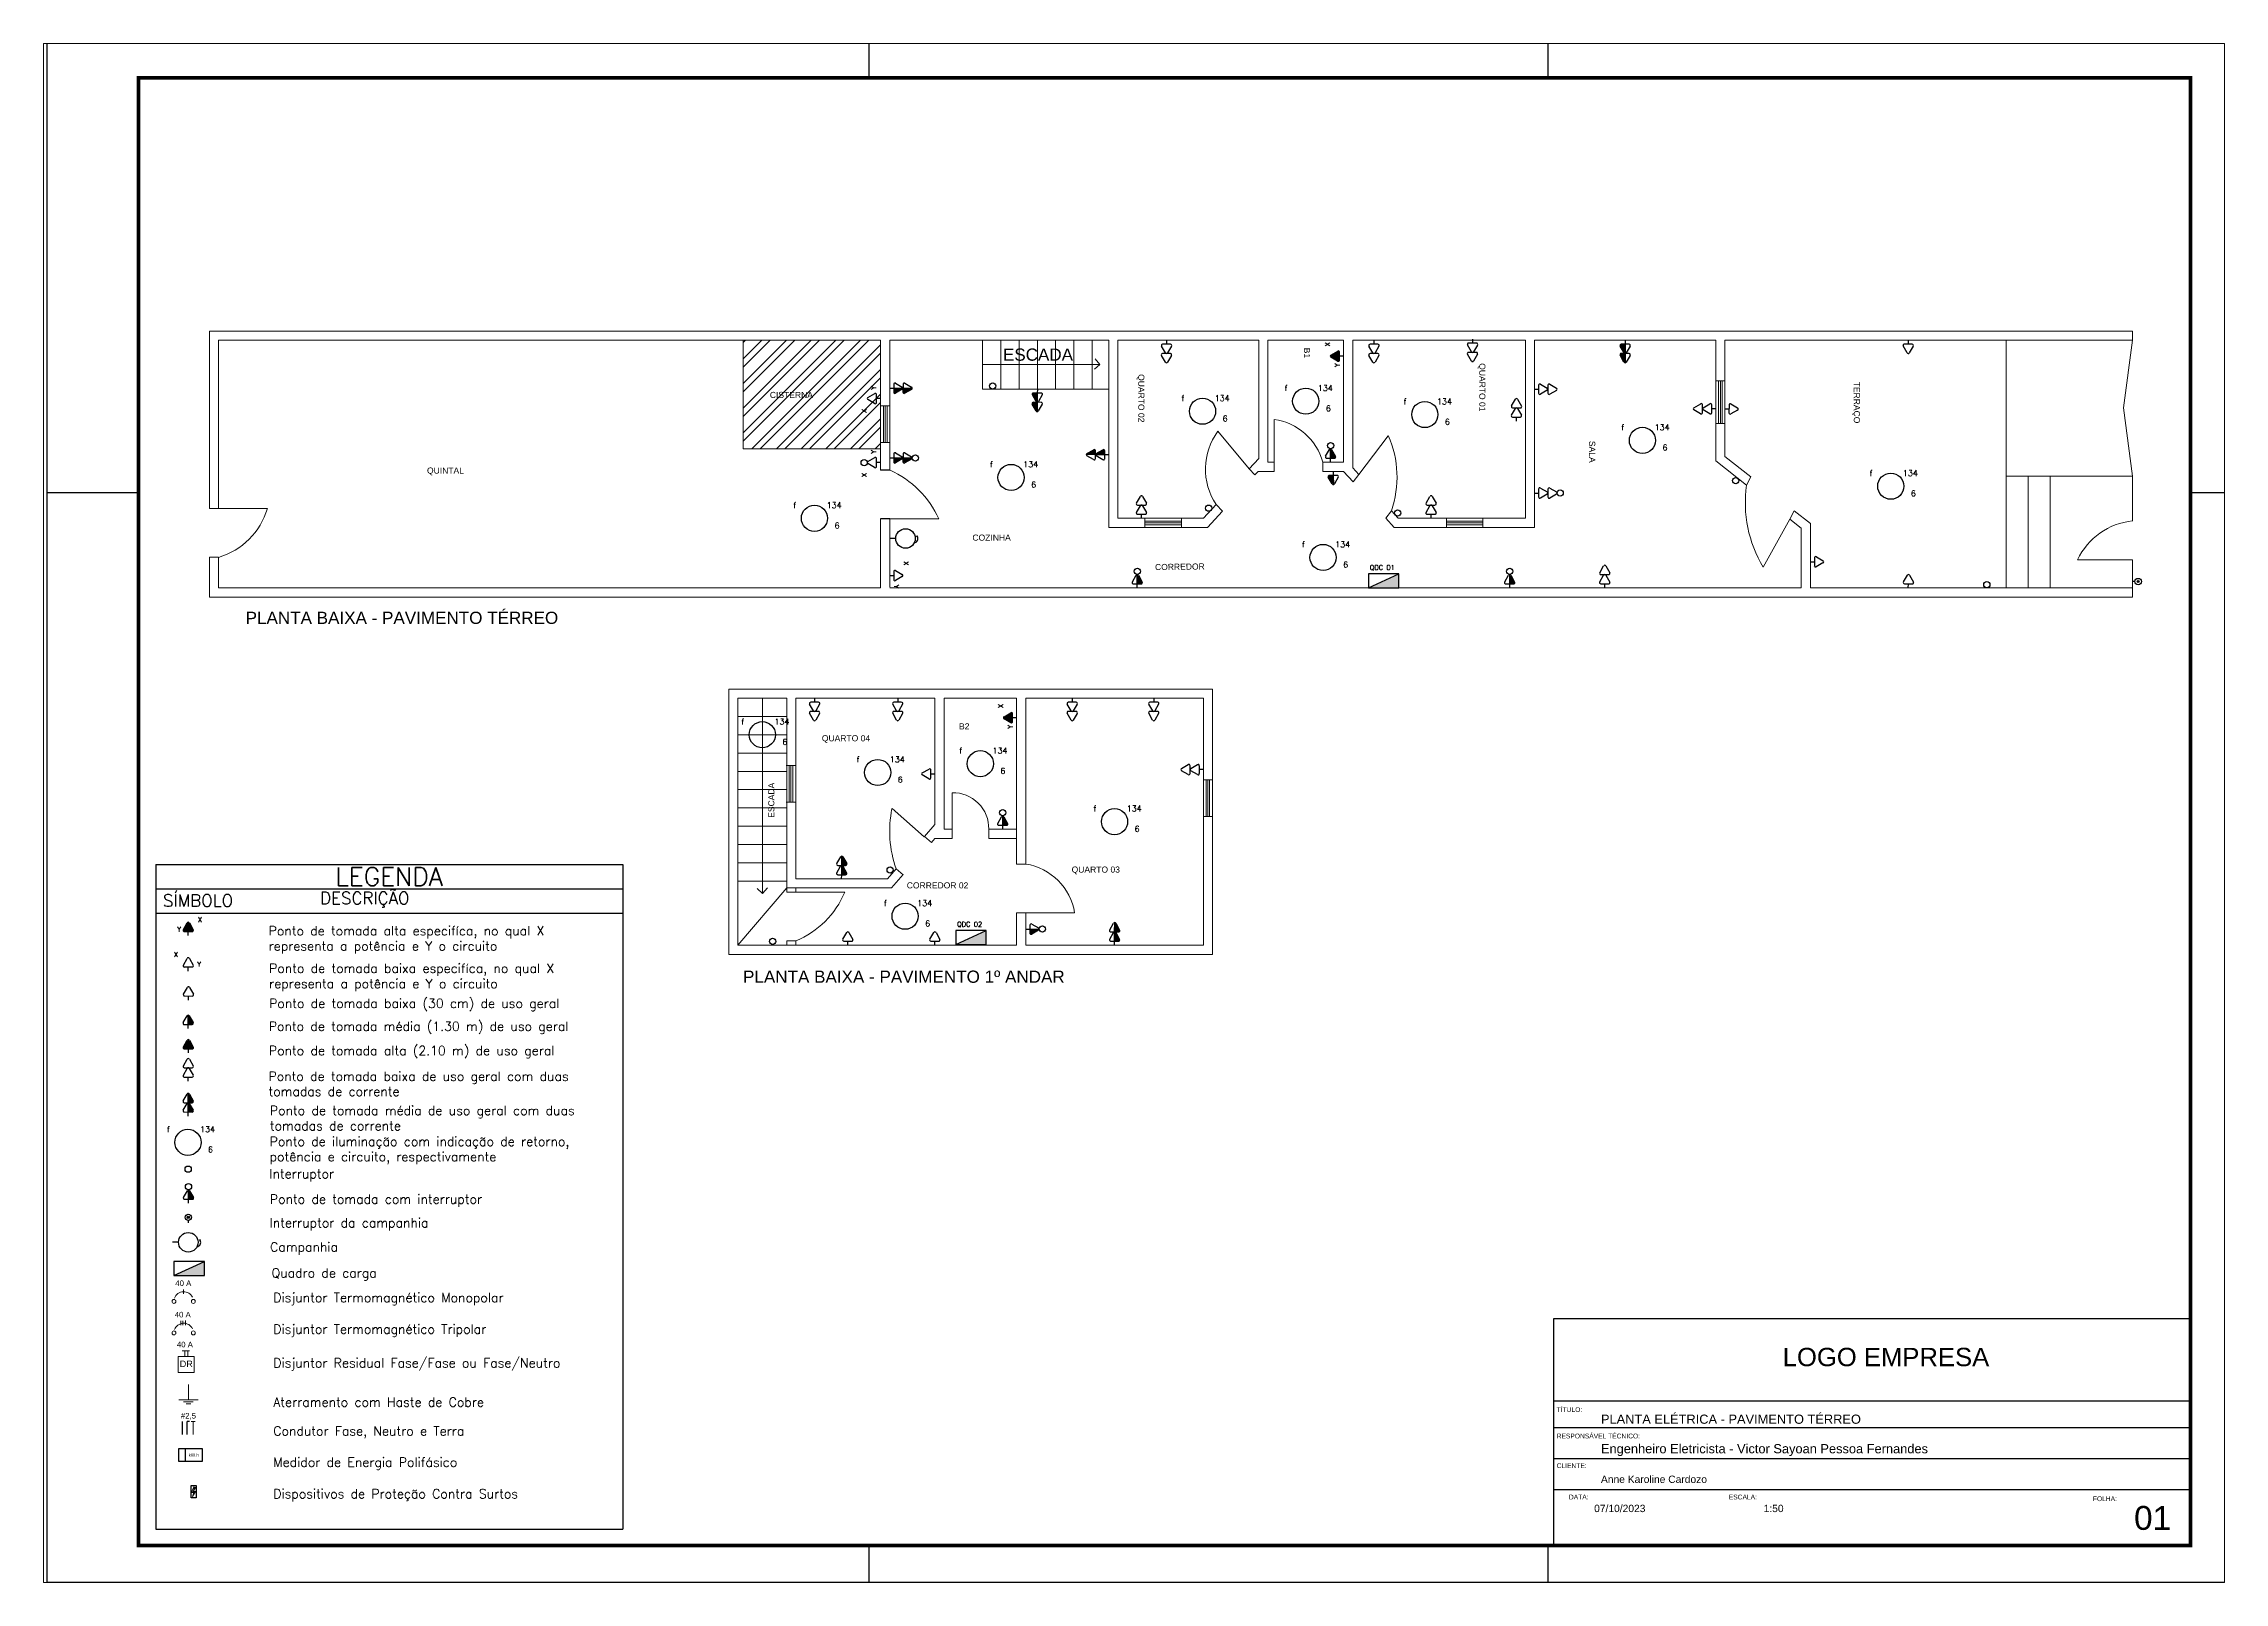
# Paper-space layout 'Layout1' of a CAD drawing. Header units: metres. Extents: x 57 to 29643, y 10 to 20891.
# The model-space entities are those that its viewports show. They can reach past a viewport. Long polylines and large blocks are cut down to what shows.
import ezdxf
from ezdxf.enums import TextEntityAlignment as Align

# ---------------------------------------------------------------- set-up
doc = ezdxf.new("R2010")
doc.units = ezdxf.units.M
doc.linetypes.add('ACAD_ISO02W100', pattern=[15, 12, -3])
doc.linetypes.add('Contínuo', pattern=[0])
for name, color, linetype in [('ARQ-FOLHA', 7, 'Continuous'), ('ELETRODUTO TEXTO', 250, 'Continuous'), ('ILUMINAÇÃO', 1, 'Contínuo'), ('INTERRUPTORES', 1, 'Continuous'), ('PDF3_0', 7, 'Continuous'), ('PDF3_COTA', 7, 'Continuous'), ('PDF3_DI-Disjuntor', 7, 'Continuous'), ('PDF3_DI-Textos do diagrama', 7, 'Continuous'), ('PDF3_DIAGRAMA', 7, 'Continuous'), ('PDF3_eletrodutos', 3, 'Continuous'), ('PDF3_Layout', 1, 'Continuous'), ('PDF3_Text', 7, 'Continuous'), ('Quadros de Dist.', 1, 'Continuous'), ('TOMADAS-ENERGIA', 1, 'Continuous')]:
    doc.layers.add(name, color=color, linetype=linetype)
for name, color, linetype, lineweight in [('JANELA', 250, 'Continuous', 15), ('PAREDES', 7, 'Continuous', 5), ('PORTAS', 8, 'Continuous', 5)]:
    doc.layers.add(name, color=color, linetype=linetype, lineweight=lineweight)
doc.styles.add('arial', font='arial.ttf')
doc.styles.add('N', font='romans.shx', dxfattribs={"height": 0.13})
doc.styles.add('PDF Arial', font='arial.ttf')
doc.styles.add('ROMANS', font='ROMANS.shx', dxfattribs={"width": 0.8, "height": 0.1})
doc.styles.add('SIMPLEX', font='simplex.shx')
doc.styles.get("Standard").update_dxf_attribs({"font": 'arial.ttf'})

# ---------------------------------------------------------------- blocks, each defined once
blk = doc.blocks.new('FOLHA A2')
at = {"layer": 'ARQ-FOLHA'}
for p, q in [((594, 0), (0, 0)), ((0, 0), (0, -420)), ((224, -10), (224, 0)), ((409, -10), (409, 0)), ((594, -420), (594, 0)), ((0, -123), (25, -123)), ((584, -123), (594, -123)), ((224, -420), (224, -410)), ((409, -420), (409, -410)), ((0, -420), (594, -420))]:
    blk.add_line(p, q, dxfattribs=at)
at = {"layer": 'ARQ-FOLHA', "const_width": 1}
blk.add_lwpolyline([(25, -410), (584, -410), (584, -10), (25, -10), (25, -410)], dxfattribs=at)
blk = doc.blocks.new('TEALT03')
for p, q in [((-1.62, 1.95), (-0.35, 4.14)), ((-1.3, 1.32), (1.28, 1.32)), ((0, 0), (0, 1.32)), ((0.35, 4.14), (1.63, 1.92))]:
    blk.add_line(p, q)
for centre, start, end in [((-1.3, 1.71), 143.13324, 270.77697), ((0, 3.97), 26.04787, 153.95213), ((1.3, 1.71), 267.18113, 32.56886)]:
    blk.add_arc(centre, 0.393, start, end)
at = {"linetype": 'Continuous'}
for points in [[(-1.69, 1.75), (1.28, 1.32), (-1.62, 1.95)], [(1.28, 1.32), (-1.69, 1.75), (-1.31, 1.32)], [(-1.66, 1.54), (-1.31, 1.32), (-1.69, 1.75)], [(-1.31, 1.32), (-1.66, 1.54), (-1.51, 1.38)], [(-1.62, 1.95), (1.49, 1.37), (-0.35, 4.14)], [(1.49, 1.37), (-1.62, 1.95), (1.28, 1.32)], [(-0.35, 4.14), (1.64, 1.52), (-0.21, 4.3)], [(1.64, 1.52), (-0.35, 4.14), (1.49, 1.37)], [(-0.21, 4.3), (1.69, 1.72), (0, 4.36)], [(1.69, 1.72), (-0.21, 4.3), (1.64, 1.52)], [(0, 4.36), (1.63, 1.92), (0.21, 4.3)], [(1.63, 1.92), (0, 4.36), (1.69, 1.72)], [(0.35, 4.14), (0.21, 4.3), (1.63, 1.92)]]:
    blk.add_solid(points, dxfattribs=at)
at = {"style": 'ROMANS', "flags": 8}
for tag, p in [('020', (-4.82, 2.03)), ('001', (3.51, 2.07))]:
    blk.add_attdef(tag, text='', height=1.6, dxfattribs=at).set_placement(p, align=Align.MIDDLE_CENTER)
blk = doc.blocks.new('TEBAI01')
for p, q in [((-1.62, 1.95), (-0.35, 4.14)), ((-1.3, 1.32), (1.28, 1.32)), ((0, 0), (0, 1.32)), ((0.35, 4.14), (1.63, 1.92))]:
    blk.add_line(p, q)
for centre, start, end in [((-1.3, 1.71), 143.13324, 270.77697), ((0, 3.97), 26.04787, 153.95213), ((1.3, 1.71), 267.18113, 32.56886)]:
    blk.add_arc(centre, 0.393, start, end)
at = {"style": 'ROMANS', "flags": 8}
for tag, p in [('020', (-5.03, 2.2)), ('001', (3.56, 2.23))]:
    blk.add_attdef(tag, text='', height=1.6, dxfattribs=at).set_placement(p, align=Align.MIDDLE_CENTER)
blk = doc.blocks.new('TEMED02')
for p, q in [((-1.62, 1.95), (-0.35, 4.14)), ((-1.3, 1.32), (1.28, 1.32)), ((0, 1.32), (0, 4.36)), ((0, 0), (0, 1.32)), ((0.35, 4.14), (1.63, 1.92))]:
    blk.add_line(p, q)
for centre, start, end in [((-1.3, 1.71), 143.13324, 270.77697), ((0, 3.97), 26.04787, 153.95213), ((1.3, 1.71), 267.18113, 32.56886)]:
    blk.add_arc(centre, 0.393, start, end)
at = {"linetype": 'Continuous'}
for points in [[(0, 4.36), (1.63, 1.92), (0.21, 4.3)], [(1.63, 1.92), (0, 4.36), (1.69, 1.72)], [(0, 1.32), (1.69, 1.72), (0, 4.36)], [(1.69, 1.72), (0, 1.32), (1.64, 1.52)], [(1.28, 1.32), (1.64, 1.52), (0, 1.32)], [(0.35, 4.14), (0.21, 4.3), (1.63, 1.92)], [(1.64, 1.52), (1.28, 1.32), (1.49, 1.37)]]:
    blk.add_solid(points, dxfattribs=at)
at = {"style": 'ROMANS', "flags": 8}
for tag, p in [('020', (-4.96, 2.19)), ('001', (3.39, 2.17))]:
    blk.add_attdef(tag, text='', height=1.6, dxfattribs=at).set_placement(p, align=Align.MIDDLE_CENTER)
blk = doc.blocks.new('A$C93b2c405')
at = {"layer": 'TOMADAS-ENERGIA'}
for p, q in [((0.269, 0.37), (0.269, 0.304)), ((0.252, 0.163), (0.188, 0.274)), ((0.251, 0.011), (0.188, 0.122)), ((0.334, 0.304), (0.205, 0.304)), ((0.334, 0.152), (0.205, 0.152)), ((0.35, 0.273), (0.287, 0.163)), ((0.35, 0.121), (0.287, 0.011))]:
    blk.add_line(p, q, dxfattribs=at)
for centre, start, end in [((0.204, 0.132), 87.1811, 212.5689), ((0.205, 0.284), 87.1811, 212.5689), ((0.269, 0.02), 206.0479, 333.9521), ((0.269, 0.172), 206.0479, 333.9521), ((0.335, 0.284), 323.1332, 90.777), ((0.334, 0.132), 323.1332, 90.777)]:
    blk.add_arc(centre, 0.0197, start, end, dxfattribs=at)
at = {"layer": 'TOMADAS-ENERGIA', "style": 'ROMANS', "flags": 8}
for tag, p in [('001', (0.091, 0.259)), ('020', (0.521, 0.26))]:
    blk.add_attdef(tag, text='', height=0.08, rotation=180, dxfattribs=at).set_placement(p, align=Align.MIDDLE_CENTER)
blk = doc.blocks.new('A$C8d71f97b')
at = {"layer": 'TOMADAS-ENERGIA'}
for p, q in [((0.27, 0.249), (0.333, 0.359)), ((0.351, 0.218), (0.351, 0.37)), ((0.369, 0.359), (0.432, 0.248)), ((0.27, 0.097), (0.333, 0.207)), ((0.286, 0.218), (0.415, 0.218)), ((0.286, 0.066), (0.415, 0.066)), ((0.351, 0.066), (0.351, 0.218)), ((0.351, 0), (0.351, 0.066)), ((0.369, 0.207), (0.432, 0.096))]:
    blk.add_line(p, q, dxfattribs=at)
for centre, start, end in [((0.351, 0.35), 26.0479, 153.9521), ((0.286, 0.238), 143.1332, 270.777), ((0.286, 0.086), 143.1332, 270.777), ((0.351, 0.198), 26.0479, 153.9521), ((0.416, 0.238), 267.1811, 32.5689), ((0.416, 0.086), 267.1811, 32.5689)]:
    blk.add_arc(centre, 0.0197, start, end, dxfattribs=at)
at = {"layer": 'TOMADAS-ENERGIA', "linetype": 'Continuous'}
for points in [[(0.351, 0.37), (0.432, 0.248), (0.361, 0.367)], [(0.432, 0.248), (0.351, 0.37), (0.436, 0.238)], [(0.351, 0.218), (0.436, 0.238), (0.351, 0.37)], [(0.369, 0.359), (0.361, 0.367), (0.432, 0.248)], [(0.436, 0.238), (0.351, 0.218), (0.433, 0.228)], [(0.415, 0.218), (0.433, 0.228), (0.351, 0.218)], [(0.351, 0.218), (0.432, 0.096), (0.361, 0.215)], [(0.432, 0.096), (0.351, 0.218), (0.436, 0.086)], [(0.351, 0.066), (0.436, 0.086), (0.351, 0.218)], [(0.436, 0.086), (0.351, 0.066), (0.433, 0.076)], [(0.415, 0.066), (0.433, 0.076), (0.351, 0.066)], [(0.369, 0.207), (0.361, 0.215), (0.432, 0.096)], [(0.433, 0.228), (0.415, 0.218), (0.425, 0.22)], [(0.433, 0.076), (0.415, 0.066), (0.425, 0.068)]]:
    blk.add_solid(points, dxfattribs=at)
at = {"layer": 'TOMADAS-ENERGIA', "style": 'ROMANS', "flags": 8}
for tag, p in [('020', (0.103, 0.11)), ('001', (0.52, 0.108))]:
    blk.add_attdef(tag, text='', height=0.08, dxfattribs=at).set_placement(p, align=Align.MIDDLE_CENTER)
blk = doc.blocks.new('Ir1s01')
blk.add_circle((0, 1.02), 1.02)
at = {"style": 'ROMANS', "flags": 8}
blk.add_attdef('009', text='', height=1.6, dxfattribs=at).set_placement((1.81, 2.29), align=Align.MIDDLE_CENTER)
blk = doc.blocks.new('Ircamp08')
blk.add_line((0, 0.8), (0, 0))
for radius in [1.04, 0.36]:
    blk.add_circle((0, 1.84), radius)
at = {"linetype": 'Continuous'}
for points in [[(-0.36, 1.84), (-0.31, 1.66), (-0.31, 2.02)], [(-0.31, 2.02), (-0.18, 1.53), (-0.18, 2.15)], [(-0.18, 1.53), (-0.31, 2.02), (-0.31, 1.66)], [(-0.18, 2.15), (0, 1.48), (0, 2.2)], [(0, 1.48), (-0.18, 2.15), (-0.18, 1.53)], [(0, 2.2), (0.18, 1.53), (0.18, 2.15)], [(0.18, 1.53), (0, 2.2), (0, 1.48)], [(0.18, 2.15), (0.31, 1.66), (0.31, 2.02)], [(0.31, 1.66), (0.18, 2.15), (0.18, 1.53)], [(0.36, 1.84), (0.31, 2.02), (0.31, 1.66)]]:
    blk.add_solid(points, dxfattribs=at)
at = {"style": 'ROMANS', "flags": 8}
blk.add_attdef('009', text='', height=1.6, dxfattribs=at).set_placement((1.3, 3.14), align=Align.MIDDLE_CENTER)
blk = doc.blocks.new('Tgcig02')
blk.add_line((0, 1), (0, 0))
for centre, radius in [((0, 2.6), 1.6), ((-0.35, 4.52), 0.0696)]:
    blk.add_circle(centre, radius)
blk.add_arc((0.03, 3.95), 0.686, 7.0471, 118.0951)
blk = doc.blocks.new('A$C5681756B')
at = {"layer": 'Quadros de Dist.'}
for p, q in [((0.951, 0.228), (0.452, 0.228)), ((0.452, 0.228), (0.452, 0)), ((0.452, 0), (0.951, 0.228)), ((0.951, 0), (0.951, 0.228)), ((0.452, 0), (0.951, 0))]:
    blk.add_line(p, q, dxfattribs=at)
at = {"layer": 'Quadros de Dist.', "linetype": 'Continuous'}
blk.add_solid([(0.951, 0.227), (0.452, 0), (0.951, 0)], dxfattribs=at)
at = {"layer": 'Quadros de Dist.', "style": 'ROMANS', "flags": 8}
for tag, p in [('020', (0.206, 0.334)), ('001', (1.041, 0.331))]:
    blk.add_attdef(tag, text='', height=0.16, dxfattribs=at).set_placement(p, align=Align.MIDDLE_CENTER)
blk = doc.blocks.new('A$C0BD3781F')
blk.add_circle((0.36, 0.36), 0.36)
at = {"style": 'ROMANS', "flags": 8}
for tag, p in [('001', (0.188, 0.472)), ('020', (0.356, 0.232)), ('009', (0.502, 0.474))]:
    blk.add_attdef(tag, text='', height=0.16, dxfattribs=at).set_placement(p, align=Align.MIDDLE_CENTER)

msp = doc.modelspace()

# ---------------------------------------------------------------- hatches: boundary and pattern name
at = {"layer": 'PORTAS'}
h = msp.add_hatch(dxfattribs=at)
h.set_pattern_fill('ANSI32', color=256, scale=0.03)
h.set_pattern_definition([(45, (-859.2698, 165.34036), (-0.202055763, 0.202055763), []), (45, (-859.13508, 165.34036), (-0.202055763, 0.202055763), [])])
h.paths.add_polyline_path([(3293.465, 1595.085), (3293.465, 1596.865), (3291.215, 1596.865), (3291.215, 1595.085)])

# ---------------------------------------------------------------- linework, layer by layer
for p, q in [((3293.615, 1594.735), (3293.465, 1594.735)), ((3293.618, 1593.935), (3293.465, 1593.935)), ((3281.587, 1588.272), (3289.239, 1588.272)), ((3281.587, 1588.272), (3281.587, 1577.373)), ((3289.239, 1588.272), (3289.239, 1577.373)), ((3281.587, 1587.872), (3289.239, 1587.872)), ((3281.587, 1587.472), (3289.239, 1587.472)), ((3281.587, 1577.373), (3289.239, 1577.373))]:
    msp.add_line(p, q)
at = {"layer": 'ARQ-FOLHA'}
for p, q in [((3314.933, 1580.822), (3304.496, 1580.822)), ((3304.496, 1580.822), (3304.496, 1577.105)), ((3314.933, 1579.47), (3304.496, 1579.47)), ((3304.496, 1579.1), (3304.496, 1579.1)), ((3314.933, 1579.037), (3304.496, 1579.037)), ((3304.496, 1578.531), (3304.496, 1578.531)), ((3314.933, 1578.528), (3304.496, 1578.528)), ((3314.933, 1578.02), (3304.496, 1578.02))]:
    msp.add_line(p, q, dxfattribs=at)
at = {"layer": 'JANELA'}
for p, q in [((3307.154, 1596.201), (3307.304, 1596.201)), ((3293.616, 1595.789), (3293.466, 1595.789)), ((3307.154, 1595.501), (3307.304, 1595.501)), ((3293.616, 1595.189), (3293.466, 1595.189)), ((3297.797, 1593.945), (3297.797, 1593.795)), ((3298.397, 1593.945), (3298.397, 1593.795)), ((3302.738, 1593.945), (3302.738, 1593.795)), ((3303.338, 1593.945), (3303.338, 1593.795)), ((3292.071, 1589.893), (3291.921, 1589.893)), ((3298.904, 1589.657), (3298.754, 1589.657)), ((3292.071, 1589.293), (3291.921, 1589.293)), ((3298.904, 1589.057), (3298.754, 1589.057))]:
    msp.add_line(p, q, dxfattribs=at)
at = {"layer": 'JANELA', "linetype": 'ACAD_ISO02W100'}
for p, q in [((3307.199, 1596.201), (3307.199, 1595.501)), ((3307.229, 1596.201), (3307.229, 1595.501)), ((3307.259, 1596.201), (3307.259, 1595.501)), ((3293.511, 1595.189), (3293.511, 1595.789)), ((3293.541, 1595.189), (3293.541, 1595.789)), ((3293.571, 1595.189), (3293.571, 1595.789)), ((3297.797, 1593.9), (3298.397, 1593.9)), ((3297.797, 1593.87), (3298.397, 1593.87)), ((3297.797, 1593.84), (3298.397, 1593.84)), ((3303.338, 1593.9), (3302.738, 1593.9)), ((3303.338, 1593.87), (3302.738, 1593.87)), ((3303.338, 1593.84), (3302.738, 1593.84)), ((3291.966, 1589.293), (3291.966, 1589.893)), ((3291.996, 1589.293), (3291.996, 1589.893)), ((3292.026, 1589.293), (3292.026, 1589.893)), ((3298.799, 1589.057), (3298.799, 1589.657)), ((3298.829, 1589.057), (3298.829, 1589.657)), ((3298.859, 1589.057), (3298.859, 1589.657))]:
    msp.add_line(p, q, dxfattribs=at)
at = {"layer": 'PAREDES'}
for p, q in [((3293.465, 1597.015), (3282.465, 1597.015)), ((3282.465, 1597.015), (3282.465, 1594.106)), ((3297.205, 1597.015), (3293.465, 1597.015)), ((3304.184, 1597.015), (3297.205, 1597.015)), ((3297.205, 1597.015), (3297.205, 1597.015)), ((3307.154, 1597.015), (3304.184, 1597.015)), ((3311.914, 1597.015), (3307.154, 1597.015)), ((3313.984, 1597.015), (3311.914, 1597.015)), ((3313.984, 1596.865), (3313.984, 1597.015)), ((3293.465, 1596.865), (3282.615, 1596.865)), ((3282.615, 1596.865), (3282.615, 1594.106)), ((3291.215, 1595.085), (3291.215, 1596.865)), ((3293.465, 1596.865), (3293.465, 1594.735)), ((3297.205, 1596.865), (3293.615, 1596.865)), ((3293.615, 1596.865), (3293.615, 1594.735)), ((3295.135, 1596.065), (3295.135, 1596.865)), ((3295.435, 1596.065), (3295.435, 1596.865)), ((3295.735, 1596.065), (3295.735, 1596.865)), ((3296.035, 1596.065), (3296.035, 1596.865)), ((3296.335, 1596.065), (3296.335, 1596.865)), ((3296.635, 1596.065), (3296.635, 1596.865)), ((3296.935, 1596.065), (3296.935, 1596.865)), ((3297.061, 1596.465), (3296.98, 1596.562)), ((3297.205, 1593.795), (3297.205, 1596.865)), ((3299.664, 1596.865), (3297.355, 1596.865)), ((3297.355, 1593.945), (3297.355, 1596.865)), ((3299.664, 1596.865), (3299.664, 1594.927)), ((3301.054, 1596.865), (3299.814, 1596.865)), ((3301.054, 1596.865), (3299.814, 1596.865)), ((3299.814, 1596.865), (3299.814, 1594.865)), ((3301.054, 1594.865), (3301.054, 1596.865)), ((3304.034, 1596.865), (3301.204, 1596.865)), ((3304.034, 1596.865), (3301.204, 1596.865)), ((3301.204, 1594.773), (3301.204, 1596.865)), ((3304.034, 1596.865), (3304.034, 1593.945)), ((3307.154, 1596.865), (3304.184, 1596.865)), ((3304.184, 1596.865), (3304.184, 1593.795)), ((3307.154, 1596.865), (3307.154, 1594.885)), ((3311.914, 1596.865), (3307.304, 1596.865)), ((3307.304, 1596.865), (3307.304, 1594.958)), ((3313.984, 1596.865), (3311.914, 1596.865)), ((3311.914, 1596.865), (3311.914, 1592.805)), ((3295.135, 1596.465), (3297.061, 1596.465)), ((3297.061, 1596.465), (3296.97, 1596.389)), ((3297.205, 1596.065), (3295.135, 1596.065)), ((3293.465, 1595.085), (3291.215, 1595.085)), ((3299.664, 1594.927), (3299.509, 1594.759)), ((3299.664, 1594.927), (3299.509, 1594.759)), ((3299.509, 1594.759), (3299.602, 1594.656)), ((3299.814, 1594.865), (3299.914, 1594.865)), ((3299.914, 1594.865), (3299.914, 1594.715)), ((3301.054, 1594.865), (3300.714, 1594.865)), ((3300.714, 1594.865), (3300.714, 1594.715)), ((3301.302, 1594.664), (3301.204, 1594.773)), ((3307.658, 1594.489), (3307.154, 1594.885)), ((3307.729, 1594.624), (3307.304, 1594.958)), ((3299.655, 1594.715), (3299.602, 1594.656)), ((3299.814, 1594.715), (3299.655, 1594.715)), ((3299.814, 1594.715), (3299.914, 1594.715)), ((3299.814, 1594.715), (3299.914, 1594.715)), ((3301.054, 1594.715), (3300.714, 1594.715)), ((3301.21, 1594.542), (3301.054, 1594.715)), ((3301.21, 1594.542), (3301.054, 1594.715)), ((3301.302, 1594.664), (3301.21, 1594.542)), ((3307.656, 1594.491), (3307.729, 1594.624)), ((3313.984, 1594.635), (3311.914, 1594.635)), ((3312.274, 1594.635), (3312.274, 1592.805)), ((3312.634, 1594.635), (3312.634, 1592.805)), ((3282.615, 1594.106), (3282.465, 1594.106)), ((3298.76, 1593.945), (3298.967, 1594.171)), ((3299.068, 1594.064), (3298.825, 1593.795)), ((3298.967, 1594.171), (3299.068, 1594.064)), ((3301.839, 1594.069), (3301.747, 1593.948)), ((3301.839, 1594.07), (3301.95, 1593.945)), ((3308.366, 1593.933), (3308.439, 1594.066)), ((3308.704, 1593.858), (3308.439, 1594.066)), ((3293.465, 1593.935), (3293.465, 1593.811)), ((3293.465, 1593.811), (3293.465, 1592.805)), ((3293.615, 1593.935), (3293.615, 1593.811)), ((3293.615, 1593.811), (3293.615, 1592.815)), ((3298.825, 1593.795), (3297.205, 1593.795)), ((3298.76, 1593.945), (3297.355, 1593.945)), ((3301.747, 1593.948), (3301.884, 1593.795)), ((3304.184, 1593.795), (3301.884, 1593.795)), ((3304.034, 1593.945), (3301.95, 1593.945)), ((3308.554, 1593.785), (3308.366, 1593.933)), ((3308.554, 1592.805), (3308.554, 1593.785)), ((3308.704, 1592.805), (3308.704, 1593.858)), ((3282.465, 1593.306), (3282.465, 1592.655)), ((3282.615, 1593.306), (3282.465, 1593.306)), ((3282.615, 1593.306), (3282.615, 1592.805)), ((3293.465, 1592.655), (3282.465, 1592.655)), ((3293.465, 1592.805), (3282.615, 1592.805)), ((3308.554, 1592.655), (3293.465, 1592.655)), ((3308.554, 1592.805), (3293.615, 1592.805)), ((3311.914, 1592.655), (3308.554, 1592.655)), ((3311.914, 1592.805), (3308.704, 1592.805)), ((3313.984, 1592.805), (3311.914, 1592.805)), ((3313.984, 1592.655), (3311.914, 1592.655)), ((3313.984, 1592.805), (3313.984, 1592.655)), ((3290.978, 1591.147), (3290.978, 1586.797)), ((3291.928, 1591.147), (3290.978, 1591.147)), ((3291.128, 1590.997), (3291.128, 1586.947)), ((3291.928, 1590.997), (3291.128, 1590.997)), ((3291.528, 1590.997), (3291.528, 1587.797)), ((3294.356, 1591.147), (3291.928, 1591.147)), ((3291.928, 1590.997), (3291.928, 1587.887)), ((3294.356, 1590.997), (3292.078, 1590.997)), ((3292.078, 1590.997), (3292.078, 1588.037)), ((3295.696, 1591.147), (3294.356, 1591.147)), ((3294.356, 1590.997), (3294.356, 1588.926)), ((3295.696, 1590.997), (3294.506, 1590.997)), ((3294.506, 1590.997), (3294.506, 1588.847)), ((3298.906, 1591.147), (3295.696, 1591.147)), ((3295.696, 1590.997), (3295.696, 1588.277)), ((3298.756, 1590.997), (3295.846, 1590.997)), ((3295.846, 1590.997), (3295.846, 1588.277)), ((3298.756, 1590.997), (3298.756, 1586.947)), ((3298.906, 1591.147), (3298.906, 1586.797)), ((3291.928, 1590.697), (3291.128, 1590.697)), ((3291.928, 1590.397), (3291.128, 1590.397)), ((3291.928, 1590.097), (3291.128, 1590.097)), ((3291.928, 1589.797), (3291.128, 1589.797)), ((3291.928, 1589.497), (3291.128, 1589.497)), ((3291.928, 1589.197), (3291.128, 1589.197)), ((3291.928, 1588.897), (3291.128, 1588.897)), ((3294.184, 1588.73), (3294.356, 1588.926)), ((3294.184, 1588.73), (3294.298, 1588.632)), ((3294.298, 1588.632), (3294.356, 1588.697)), ((3294.356, 1588.697), (3294.639, 1588.697)), ((3294.506, 1588.847), (3294.639, 1588.847)), ((3294.639, 1588.697), (3294.639, 1588.847)), ((3295.239, 1588.697), (3295.239, 1588.859)), ((3295.239, 1588.847), (3295.696, 1588.847)), ((3295.239, 1588.697), (3295.696, 1588.697)), ((3291.928, 1588.597), (3291.128, 1588.597)), ((3291.928, 1588.297), (3291.128, 1588.297)), ((3291.928, 1587.997), (3291.128, 1587.997)), ((3292.078, 1588.037), (3293.578, 1588.037)), ((3293.578, 1588.037), (3293.721, 1588.201)), ((3293.646, 1587.887), (3293.838, 1588.106)), ((3293.721, 1588.201), (3293.834, 1588.102)), ((3295.696, 1588.277), (3295.846, 1588.277)), ((3291.928, 1587.887), (3291.128, 1586.947)), ((3291.528, 1587.797), (3291.442, 1587.874)), ((3291.528, 1587.797), (3291.612, 1587.89)), ((3291.928, 1587.887), (3293.646, 1587.887)), ((3291.928, 1587.887), (3291.928, 1587.818)), ((3292.078, 1587.818), (3291.928, 1587.818)), ((3292.078, 1587.887), (3292.078, 1587.818)), ((3295.696, 1587.477), (3295.696, 1586.947)), ((3295.696, 1587.477), (3295.846, 1587.477)), ((3295.846, 1587.477), (3295.846, 1586.947)), ((3295.696, 1586.947), (3291.128, 1586.947)), ((3291.928, 1587.017), (3291.928, 1586.947)), ((3292.078, 1587.017), (3291.928, 1587.017)), ((3292.078, 1587.017), (3292.078, 1586.947)), ((3295.846, 1586.947), (3298.756, 1586.947)), ((3295.846, 1586.947), (3298.756, 1586.947)), ((3295.696, 1586.797), (3290.978, 1586.797)), ((3295.696, 1586.797), (3298.906, 1586.797))]:
    msp.add_line(p, q, dxfattribs=at)
at = {"layer": 'PDF3_0', "color": 5, "lineweight": 25}
for p in [(3282.099, 1578.927), (3282.141, 1579.139)]:
    msp.add_line(p, (3282.099, 1579.139), dxfattribs=at)
at = {"layer": 'PDF3_COTA', "lineweight": 25}
msp.add_line((3282.072, 1578.483), (3282.072, 1578.694), dxfattribs=at)
msp.add_lwpolyline([(3281.966, 1578.483), (3281.966, 1578.694), (3282.347, 1578.694), (3282.347, 1578.483), (3281.966, 1578.483)], close=True, dxfattribs=at)
at = {"layer": 'PDF3_DI-Disjuntor', "color": 1, "lineweight": 30}
msp.add_lwpolyline([(3282.166, 1578.089), (3282.25, 1578.089), (3282.25, 1577.886), (3282.166, 1577.886)], close=True, dxfattribs=at)
at = {"layer": 'PDF3_DI-Disjuntor', "transparency": 33554559}
for points in [[(3282.18, 1577.989), (3282.23, 1577.973), (3282.174, 1577.973)], [(3282.24, 1577.989), (3282.18, 1577.989), (3282.23, 1577.973)], [(3282.212, 1577.973), (3282.23, 1577.973), (3282.19, 1577.908)], [(3282.236, 1578.055), (3282.208, 1578.055), (3282.202, 1577.989)], [(3282.212, 1578.067), (3282.236, 1578.055), (3282.208, 1578.055)]]:
    msp.add_solid(points, dxfattribs=at)
at = {"layer": 'PDF3_DI-Textos do diagrama', "lineweight": 20}
msp.add_lwpolyline([(3282.236, 1578.055), (3282.202, 1577.989), (3282.24, 1577.989), (3282.19, 1577.908), (3282.212, 1577.973), (3282.174, 1577.973), (3282.212, 1578.067)], close=True, dxfattribs=at)
at = {"layer": 'PDF3_DIAGRAMA', "color": 1, "lineweight": 5}
for p, q in [((3282.044, 1581.23), (3282.044, 1581.304)), ((3281.997, 1580.718), (3281.997, 1580.792)), ((3282.03, 1580.718), (3282.03, 1580.792)), ((3282.073, 1580.72), (3282.073, 1580.794)), ((3281.955, 1580.205), (3281.955, 1579.941)), ((3282.219, 1580.205), (3281.955, 1580.205)), ((3282.021, 1580.298), (3282.14, 1580.298)), ((3282.061, 1580.205), (3282.061, 1580.298)), ((3282.114, 1580.205), (3282.114, 1580.298)), ((3282.219, 1580.205), (3282.219, 1579.941)), ((3282.219, 1579.941), (3281.955, 1579.941))]:
    msp.add_line(p, q, dxfattribs=at)
for centre in [(3281.885, 1581.108), (3282.203, 1581.108), (3281.885, 1580.591), (3282.203, 1580.591)]:
    msp.add_circle(centre, 0.0318, dxfattribs=at)
for centre in [(3282.044, 1581.108), (3282.044, 1580.591)]:
    msp.add_arc(centre, 0.159, 25, 160, dxfattribs=at)
at = {"layer": 'PDF3_eletrodutos', "lineweight": 9}
for p, q in [((3282.123, 1579.748), (3282.123, 1579.494)), ((3281.964, 1579.494), (3282.282, 1579.494)), ((3282.043, 1579.462), (3282.202, 1579.462)), ((3282.083, 1579.43), (3282.162, 1579.43)), ((3282.165, 1579.139), (3282.233, 1579.139)), ((3282.199, 1578.927), (3282.199, 1579.139))]:
    msp.add_line(p, q, dxfattribs=at)
at = {"layer": 'PDF3_Layout', "lineweight": 25}
msp.add_line((3282.025, 1578.927), (3282.025, 1579.139), dxfattribs=at)
at = {"layer": 'PORTAS'}
for p, q in [((3313.984, 1596.865), (3313.834, 1595.755)), ((3299.914, 1594.865), (3299.914, 1595.565)), ((3313.834, 1595.755), (3313.984, 1594.635)), ((3299.509, 1594.759), (3298.995, 1595.372)), ((3301.302, 1594.664), (3301.787, 1595.3)), ((3282.615, 1594.106), (3283.415, 1594.106)), ((3293.618, 1593.935), (3294.42, 1593.935)), ((3308.366, 1593.933), (3307.931, 1593.145)), ((3313.984, 1593.265), (3313.084, 1593.265)), ((3313.984, 1593.265), (3313.984, 1592.805)), ((3294.639, 1588.847), (3294.639, 1589.447)), ((3294.18, 1588.725), (3293.653, 1589.186)), ((3292.078, 1587.818), (3292.878, 1587.818)), ((3295.846, 1587.477), (3296.646, 1587.477))]:
    msp.add_line(p, q, dxfattribs=at)
msp.add_lwpolyline([(3313.984, 1594.635), (3313.984, 1593.901)], dxfattribs=at)
for centre, radius, start, end in [((3299.788, 1594.614), 0.959, 15.1677, 82.4605), ((3299.827, 1594.752), 1.038, 143.3069, 213.9872), ((3300.24, 1594.619), 1.69, 341.0514, 23.779), ((3292.959, 1593.274), 1.604, 24.3453, 65.6547), ((3309.689, 1594.201), 2.051, 171.9421, 211.0032), ((3282.288, 1594.433), 1.174, 286.1886, 343.8114), ((3314.093, 1592.792), 1.115, 95.6246, 154.8918), ((3294.651, 1588.859), 0.588, 358.8509, 91.1491), ((3295.461, 1588.816), 1.846, 168.438, 199.4679), ((3295.691, 1587.322), 0.968, 9.2227, 80.7773), ((3291.513, 1588.381), 1.476, 292.4938, 337.5876)]:
    msp.add_arc(centre, radius, start, end, dxfattribs=at)

# ---------------------------------------------------------------- block references
for p in [(3302.897, 1596.513), (3297.882, 1596.495), (3301.282, 1596.495), (3292.115, 1590.627), (3293.477, 1590.627), (3296.337, 1590.627), (3297.673, 1590.627)]:
    msp.add_blockref('A$C93b2c405', p)
for name, p, rotation in [('A$C8d71f97b', (3306.02, 1596.863), 179.6985197882037), ('A$C8d71f97b', (3293.617, 1596.43), 269.6985197882037), ('A$C8d71f97b', (3296.386, 1596.063), 179.6985197882037), ('A$C93b2c405', (3304.157, 1595.908), 180), ('A$C93b2c405', (3304.554, 1595.792), 89.99999999999997), ('A$C93b2c405', (3306.784, 1596.01), 269.9999999999999), ('A$C8d71f97b', (3293.617, 1595.288), 269.6985197882037), ('A$C8d71f97b', (3297.204, 1594.636), 89.6985197882037), ('A$C93b2c405', (3304.554, 1594.09), 89.99999999999997), ('A$C93b2c405', (3298.01, 1594.315), 180), ('A$C93b2c405', (3302.757, 1594.315), 179.9999999999999), ('A$C93b2c405', (3305.603, 1593.175), 180), ('A$C93b2c405', (3298.386, 1590.095), 269.9999999999999), ('A$C8d71f97b', (3292.477, 1588.039), 359.6985197882037), ('A$C8d71f97b', (3296.95, 1586.949), 359.6985197882037), ('A$C93b2c405', (3282.389, 1585.09), 180), ('A$C8d71f97b', (3281.767, 1584.149), 359.6985197882037)]:
    msp.add_blockref(name, p, dxfattribs=dict(rotation=rotation))
at = {"layer": 'ARQ-FOLHA', "xscale": 0.06015716962304515, "yscale": 0.06015716962304515, "zscale": 0.06015716962304515}
msp.add_blockref('FOLHA A2', (3279.801, 1601.769), dxfattribs=at)
at = {"layer": 'ILUMINAÇÃO'}
ref = msp.add_blockref('A$C0BD3781F', (3298.528, 1595.486), dxfattribs=dict(at, xscale=0.5957684291816475, yscale=0.5957684291816475, zscale=0.5957684291816475))
ref.add_attrib('020', '6', dxfattribs={"layer": '0', "height": 0.0953, "style": 'ROMANS', "flags": 8}).set_placement((3299.112, 1595.582), align=Align.MIDDLE_CENTER)
ref.add_attrib('009', '134', dxfattribs={"layer": '0', "height": 0.0953, "style": 'ROMANS', "flags": 8}).set_placement((3299.064, 1595.915), align=Align.MIDDLE_CENTER)
ref.add_attrib('001', 'f', dxfattribs={"layer": '0', "height": 0.0953, "style": 'ROMANS', "flags": 8}).set_placement((3298.421, 1595.915), align=Align.MIDDLE_CENTER)
ref = msp.add_blockref('A$C0BD3781F', (3300.219, 1595.651), dxfattribs=dict(at, xscale=0.5957684291816475, yscale=0.5957684291816475, zscale=0.5957684291816475))
ref.add_attrib('020', '6', dxfattribs={"layer": '0', "height": 0.0953, "style": 'ROMANS', "flags": 8}).set_placement((3300.803, 1595.747), align=Align.MIDDLE_CENTER)
ref.add_attrib('009', '134', dxfattribs={"layer": '0', "height": 0.0953, "style": 'ROMANS', "flags": 8}).set_placement((3300.755, 1596.08), align=Align.MIDDLE_CENTER)
ref.add_attrib('001', 'f', dxfattribs={"layer": '0', "height": 0.0953, "style": 'ROMANS', "flags": 8}).set_placement((3300.112, 1596.08), align=Align.MIDDLE_CENTER)
ref = msp.add_blockref('A$C0BD3781F', (3302.171, 1595.432), dxfattribs=dict(at, xscale=0.5957684291816475, yscale=0.5957684291816475, zscale=0.5957684291816475))
ref.add_attrib('020', '6', dxfattribs={"layer": '0', "height": 0.0953, "style": 'ROMANS', "flags": 8}).set_placement((3302.754, 1595.528), align=Align.MIDDLE_CENTER)
ref.add_attrib('009', '134', dxfattribs={"layer": '0', "height": 0.0953, "style": 'ROMANS', "flags": 8}).set_placement((3302.707, 1595.861), align=Align.MIDDLE_CENTER)
ref.add_attrib('001', 'f', dxfattribs={"layer": '0', "height": 0.0953, "style": 'ROMANS', "flags": 8}).set_placement((3302.063, 1595.861), align=Align.MIDDLE_CENTER)
ref = msp.add_blockref('A$C0BD3781F', (3305.737, 1595.008), dxfattribs=dict(at, xscale=0.5957684291816475, yscale=0.5957684291816475, zscale=0.5957684291816475))
ref.add_attrib('020', '6', dxfattribs={"layer": '0', "height": 0.0953, "style": 'ROMANS', "flags": 8}).set_placement((3306.321, 1595.105), align=Align.MIDDLE_CENTER)
ref.add_attrib('009', '134', dxfattribs={"layer": '0', "height": 0.0953, "style": 'ROMANS', "flags": 8}).set_placement((3306.274, 1595.437), align=Align.MIDDLE_CENTER)
ref.add_attrib('001', 'f', dxfattribs={"layer": '0', "height": 0.0953, "style": 'ROMANS', "flags": 8}).set_placement((3305.63, 1595.437), align=Align.MIDDLE_CENTER)
ref = msp.add_blockref('A$C0BD3781F', (3295.39, 1594.401), dxfattribs=dict(at, xscale=0.5957684291816475, yscale=0.5957684291816475, zscale=0.5957684291816475))
ref.add_attrib('020', '6', dxfattribs={"layer": '0', "height": 0.0953, "style": 'ROMANS', "flags": 8}).set_placement((3295.974, 1594.498), align=Align.MIDDLE_CENTER)
ref.add_attrib('009', '134', dxfattribs={"layer": '0', "height": 0.0953, "style": 'ROMANS', "flags": 8}).set_placement((3295.926, 1594.83), align=Align.MIDDLE_CENTER)
ref.add_attrib('001', 'f', dxfattribs={"layer": '0', "height": 0.0953, "style": 'ROMANS', "flags": 8}).set_placement((3295.283, 1594.83), align=Align.MIDDLE_CENTER)
ref = msp.add_blockref('A$C0BD3781F', (3309.807, 1594.257), dxfattribs=dict(at, xscale=0.5957684291816475, yscale=0.5957684291816475, zscale=0.5957684291816475))
ref.add_attrib('020', '6', dxfattribs={"layer": '0', "height": 0.0953, "style": 'ROMANS', "flags": 8}).set_placement((3310.391, 1594.354), align=Align.MIDDLE_CENTER)
ref.add_attrib('009', '134', dxfattribs={"layer": '0', "height": 0.0953, "style": 'ROMANS', "flags": 8}).set_placement((3310.343, 1594.686), align=Align.MIDDLE_CENTER)
ref.add_attrib('001', 'f', dxfattribs={"layer": '0', "height": 0.0953, "style": 'ROMANS', "flags": 8}).set_placement((3309.7, 1594.686), align=Align.MIDDLE_CENTER)
ref = msp.add_blockref('A$C0BD3781F', (3292.168, 1593.731), dxfattribs=dict(at, xscale=0.5957684291816475, yscale=0.5957684291816475, zscale=0.5957684291816475))
ref.add_attrib('020', '6', dxfattribs={"layer": '0', "height": 0.0953, "style": 'ROMANS', "flags": 8}).set_placement((3292.752, 1593.827), align=Align.MIDDLE_CENTER)
ref.add_attrib('009', '134', dxfattribs={"layer": '0', "height": 0.0953, "style": 'ROMANS', "flags": 8}).set_placement((3292.704, 1594.16), align=Align.MIDDLE_CENTER)
ref.add_attrib('001', 'f', dxfattribs={"layer": '0', "height": 0.0953, "style": 'ROMANS', "flags": 8}).set_placement((3292.061, 1594.16), align=Align.MIDDLE_CENTER)
ref = msp.add_blockref('A$C0BD3781F', (3300.503, 1593.089), dxfattribs=dict(at, xscale=0.5957684291816475, yscale=0.5957684291816475, zscale=0.5957684291816475))
ref.add_attrib('020', '6', dxfattribs={"layer": '0', "height": 0.0953, "style": 'ROMANS', "flags": 8}).set_placement((3301.087, 1593.186), align=Align.MIDDLE_CENTER)
ref.add_attrib('009', '134', dxfattribs={"layer": '0', "height": 0.0953, "style": 'ROMANS', "flags": 8}).set_placement((3301.039, 1593.518), align=Align.MIDDLE_CENTER)
ref.add_attrib('001', 'f', dxfattribs={"layer": '0', "height": 0.0953, "style": 'ROMANS', "flags": 8}).set_placement((3300.396, 1593.518), align=Align.MIDDLE_CENTER)
ref = msp.add_blockref('A$C0BD3781F', (3291.313, 1590.183), dxfattribs=dict(at, xscale=0.5957684291816475, yscale=0.5957684291816475, zscale=0.5957684291816475))
ref.add_attrib('020', '6', dxfattribs={"layer": '0', "height": 0.0953, "style": 'ROMANS', "flags": 8}).set_placement((3291.897, 1590.279), align=Align.MIDDLE_CENTER)
ref.add_attrib('009', '134', dxfattribs={"layer": '0', "height": 0.0953, "style": 'ROMANS', "flags": 8}).set_placement((3291.85, 1590.612), align=Align.MIDDLE_CENTER)
ref.add_attrib('001', 'f', dxfattribs={"layer": '0', "height": 0.0953, "style": 'ROMANS', "flags": 8}).set_placement((3291.206, 1590.612), align=Align.MIDDLE_CENTER)
ref = msp.add_blockref('A$C0BD3781F', (3294.886, 1589.708), dxfattribs=dict(at, xscale=0.5957684291816475, yscale=0.5957684291816475, zscale=0.5957684291816475))
ref.add_attrib('020', '6', dxfattribs={"layer": '0', "height": 0.0953, "style": 'ROMANS', "flags": 8}).set_placement((3295.47, 1589.804), align=Align.MIDDLE_CENTER)
ref.add_attrib('009', '134', dxfattribs={"layer": '0', "height": 0.0953, "style": 'ROMANS', "flags": 8}).set_placement((3295.423, 1590.137), align=Align.MIDDLE_CENTER)
ref.add_attrib('001', 'f', dxfattribs={"layer": '0', "height": 0.0953, "style": 'ROMANS', "flags": 8}).set_placement((3294.779, 1590.137), align=Align.MIDDLE_CENTER)
ref = msp.add_blockref('A$C0BD3781F', (3293.204, 1589.564), dxfattribs=dict(at, xscale=0.5957684291816475, yscale=0.5957684291816475, zscale=0.5957684291816475))
ref.add_attrib('020', '6', dxfattribs={"layer": '0', "height": 0.0953, "style": 'ROMANS', "flags": 8}).set_placement((3293.788, 1589.661), align=Align.MIDDLE_CENTER)
ref.add_attrib('009', '134', dxfattribs={"layer": '0', "height": 0.0953, "style": 'ROMANS', "flags": 8}).set_placement((3293.74, 1589.993), align=Align.MIDDLE_CENTER)
ref.add_attrib('001', 'f', dxfattribs={"layer": '0', "height": 0.0953, "style": 'ROMANS', "flags": 8}).set_placement((3293.096, 1589.993), align=Align.MIDDLE_CENTER)
ref = msp.add_blockref('A$C0BD3781F', (3297.086, 1588.758), dxfattribs=dict(at, xscale=0.5957684291816475, yscale=0.5957684291816475, zscale=0.5957684291816475))
ref.add_attrib('020', '6', dxfattribs={"layer": '0', "height": 0.0953, "style": 'ROMANS', "flags": 8}).set_placement((3297.67, 1588.854), align=Align.MIDDLE_CENTER)
ref.add_attrib('009', '134', dxfattribs={"layer": '0', "height": 0.0953, "style": 'ROMANS', "flags": 8}).set_placement((3297.623, 1589.187), align=Align.MIDDLE_CENTER)
ref.add_attrib('001', 'f', dxfattribs={"layer": '0', "height": 0.0953, "style": 'ROMANS', "flags": 8}).set_placement((3296.979, 1589.187), align=Align.MIDDLE_CENTER)
ref = msp.add_blockref('A$C0BD3781F', (3293.653, 1587.208), dxfattribs=dict(at, xscale=0.5957684291816475, yscale=0.5957684291816475, zscale=0.5957684291816475))
ref.add_attrib('020', '6', dxfattribs={"layer": '0', "height": 0.0953, "style": 'ROMANS', "flags": 8}).set_placement((3294.237, 1587.304), align=Align.MIDDLE_CENTER)
ref.add_attrib('009', '134', dxfattribs={"layer": '0', "height": 0.0953, "style": 'ROMANS', "flags": 8}).set_placement((3294.189, 1587.637), align=Align.MIDDLE_CENTER)
ref.add_attrib('001', 'f', dxfattribs={"layer": '0', "height": 0.0953, "style": 'ROMANS', "flags": 8}).set_placement((3293.546, 1587.637), align=Align.MIDDLE_CENTER)
ref = msp.add_blockref('A$C0BD3781F', (3281.9, 1583.501), dxfattribs=dict(at, xscale=0.5957684291816475, yscale=0.5957684291816475, zscale=0.5957684291816475))
ref.add_attrib('020', '6', dxfattribs={"layer": '0', "height": 0.0953, "style": 'ROMANS', "flags": 8}).set_placement((3282.484, 1583.597), align=Align.MIDDLE_CENTER)
ref.add_attrib('009', '134', dxfattribs={"layer": '0', "height": 0.0953, "style": 'ROMANS', "flags": 8}).set_placement((3282.436, 1583.93), align=Align.MIDDLE_CENTER)
ref.add_attrib('001', 'f', dxfattribs={"layer": '0', "height": 0.0953, "style": 'ROMANS', "flags": 8}).set_placement((3281.793, 1583.93), align=Align.MIDDLE_CENTER)
at = {"layer": 'INTERRUPTORES'}
for name, p, xscale, yscale, zscale, rotation in [('Ir1s01', (3295.355, 1596.116), 0.05000000000018189, 0.05000000000018189, 0.05000000000018189, 89.99999999999999), ('Ir1s01', (3300.893, 1595.137), 0.05000000000018189, 0.05000000000018189, 0.05000000000018189, 89.99999999999999), ('Ir1s01', (3293.248, 1594.859), 0.05000000000018189, 0.05000000000018189, 0.05000000000018189, 89.99999999999999), ('Ir1s01', (3294.087, 1594.935), 0.05000000000018189, 0.05000000000018189, 0.05000000000018189, 89.99999999999999), ('Ir1s01', (3304.655, 1594.361), 0.05000000000018189, 0.05000000000018189, 0.05000000000018189, 89.99999999999999), ('Ir1s01', (3307.532, 1594.563), 0.05000000000018189, 0.05000000000018189, 0.05000000000018189, 89.99999999999999), ('Ir1s01', (3298.894, 1594.112), 0.05000000000018189, 0.05000000000018189, 0.05000000000018189, 89.99999999999999), ('Ir1s01', (3301.991, 1594.032), 0.05000000000018189, 0.05000000000018189, 0.05000000000018189, 89.99999999999999), ('Ir1s01', (3297.725, 1593.077), 0.05000000000018189, 0.05000000000018189, 0.05000000000018189, 89.99999999999999), ('Ir1s01', (3303.828, 1593.077), 0.05000000000018189, 0.05000000000018189, 0.05000000000018189, 89.99999999999999), ('Ircamp08', (3313.984, 1592.909), 0.05, 0.05, 0.05, 270), ('Ir1s01', (3311.647, 1592.856), 0.05000000000018189, 0.05000000000018189, 0.05000000000018189, 89.99999999999999), ('Ir1s01', (3295.519, 1589.119), 0.05000000000018189, 0.05000000000018189, 0.05000000000018189, 89.99999999999999), ('Ir1s01', (3293.673, 1588.179), 0.05000000000018189, 0.05000000000018189, 0.05000000000018189, 89.99999999999999), ('Ir1s01', (3291.748, 1587.01), 0.05000000000018189, 0.05000000000018189, 0.05000000000018189, 89.99999999999999), ('Ir1s01', (3282.169, 1583.276), 0.05000000000018189, 0.05000000000018189, 0.05000000000018189, 89.99999999999999), ('Ir1s01', (3282.174, 1582.988), 0.05000000000018189, 0.05000000000018189, 0.05000000000018189, 89.99999999999999)]:
    msp.add_blockref(name, p, dxfattribs=dict(at, xscale=xscale, yscale=yscale, zscale=zscale, rotation=rotation))
for name, p, xscale, yscale, zscale in [('Ir1s01', (3296.118, 1587.16), 0.05000000000018189, 0.05000000000018189, 0.05000000000018189), ('Ircamp08', (3282.12, 1582.395), 0.05, 0.05, 0.05)]:
    msp.add_blockref(name, p, dxfattribs=dict(at, xscale=xscale, yscale=yscale, zscale=zscale))
at = {"layer": 'Quadros de Dist.'}
ref = msp.add_blockref('A$C5681756B', (3301.01, 1592.805), dxfattribs=at)
ref.add_attrib('020', 'QDC 01', dxfattribs={"height": 0.08, "style": 'ROMANS', "flags": 8}).set_placement((3301.688, 1593.139), align=Align.MIDDLE_CENTER)
ref = msp.add_blockref('A$C5681756B', (3294.247, 1586.958), dxfattribs=at)
ref.add_attrib('020', 'QDC 02', dxfattribs={"height": 0.08, "style": 'ROMANS', "flags": 8}).set_placement((3294.925, 1587.291), align=Align.MIDDLE_CENTER)
msp.add_blockref('A$C5681756B', (3281.433, 1581.534), dxfattribs=at)
at = {"layer": 'TOMADAS-ENERGIA'}
ref = msp.add_blockref('TEALT03', (3301.054, 1596.604), dxfattribs=dict(at, xscale=0.04999999999999999, yscale=0.04999999999999999, zscale=0.04999999999999999, rotation=90))
ref.add_attrib('001', 'X', dxfattribs={"layer": '0', "height": 0.08, "rotation": 90, "style": 'ROMANS'}).set_placement((3300.791, 1596.799), align=Align.MIDDLE_CENTER)
ref.add_attrib('020', 'Y', dxfattribs={"layer": '0', "height": 0.08, "rotation": 90, "style": 'ROMANS'}).set_placement((3300.952, 1596.457), align=Align.MIDDLE_CENTER)
for name, p, xscale, yscale, zscale, rotation in [('TEBAI01', (3310.309, 1596.865), 0.05000000004656614, 0.05000000004656614, 0.05000000004656614, 178.9787498564062), ('TEBAI01', (3307.304, 1595.74), 0.05000000004656614, 0.05000000004656614, 0.05000000004656614, 268.9787498564062), ('TEMED02', (3300.884, 1594.715), 0.05000000004656612, 0.05000000004656612, 0.05000000004656612, 180.5747623271488), ('Tgcig02', (3293.615, 1593.615), 0.1, 0.1, 0.1, 269.9999999999999), ('TEBAI01', (3308.704, 1593.234), 0.05000000004656614, 0.05000000004656614, 0.05000000004656614, 268.9787498564062), ('TEBAI01', (3310.309, 1592.805), 0.05000000004656614, 0.05000000004656614, 0.05000000004656614, 358.9787498564063), ('TEBAI01', (3294.356, 1589.752), 0.05000000004656614, 0.05000000004656614, 0.05000000004656614, 88.97874985640625), ('TEMED02', (3295.846, 1587.212), 0.05000000004656612, 0.05000000004656612, 0.05000000004656612, 270), ('TEBAI01', (3292.927, 1586.947), 0.05000000004656614, 0.05000000004656614, 0.05000000004656614, 358.9787498564063), ('TEBAI01', (3294.353, 1586.947), 0.05000000004656614, 0.05000000004656614, 0.05000000004656614, 358.9787498564063), ('TEBAI01', (3282.121, 1586.048), 0.05000000004656614, 0.05000000004656614, 0.05000000004656614, 358.9787498564063), ('TEMED02', (3282.12, 1585.582), 0.05000000004656612, 0.05000000004656612, 0.05000000004656612, 0.5747623271488027), ('Tgcig02', (3281.86, 1582.077), 0.1, 0.1, 0.1, 269.9999999999999)]:
    msp.add_blockref(name, p, dxfattribs=dict(at, xscale=xscale, yscale=yscale, zscale=zscale, rotation=rotation))
ref = msp.add_blockref('TEBAI01', (3293.465, 1595.908), dxfattribs=dict(at, xscale=0.05000000004656612, yscale=0.05000000004656612, zscale=0.05000000004656612, rotation=90))
ref.add_attrib('001', 'Y', dxfattribs={"layer": '0', "height": 0.08, "rotation": 90, "style": 'ROMANS', "flags": 8}).set_placement((3293.354, 1596.086), align=Align.MIDDLE_CENTER)
ref.add_attrib('020', 'X', dxfattribs={"layer": '0', "height": 0.08, "rotation": 90, "style": 'ROMANS', "flags": 8}).set_placement((3293.196, 1595.706), align=Align.MIDDLE_CENTER)
for name, p, xscale, yscale, zscale in [('TEMED02', (3300.841, 1594.865), 0.05000000004656612, 0.05000000004656612, 0.05000000004656612), ('TEMED02', (3297.673, 1592.805), 0.05000000004656612, 0.05000000004656612, 0.05000000004656612), ('TEMED02', (3303.776, 1592.805), 0.05000000004656612, 0.05000000004656612, 0.05000000004656612), ('TEMED02', (3295.467, 1588.847), 0.05000000004656612, 0.05000000004656612, 0.05000000004656612), ('TEALT03', (3282.121, 1585.182), 0.04999999999999999, 0.04999999999999999, 0.04999999999999999), ('TEMED02', (3282.123, 1582.716), 0.05000000004656612, 0.05000000004656612, 0.05000000004656612)]:
    msp.add_blockref(name, p, dxfattribs=dict(at, xscale=xscale, yscale=yscale, zscale=zscale))
ref = msp.add_blockref('TEBAI01', (3293.465, 1594.859), dxfattribs=dict(at, xscale=0.05000000004656612, yscale=0.05000000004656612, zscale=0.05000000004656612, rotation=90))
ref.add_attrib('001', 'Y', dxfattribs={"layer": '0', "height": 0.08, "rotation": 90, "style": 'ROMANS', "flags": 8}).set_placement((3293.354, 1595.037), align=Align.MIDDLE_CENTER)
ref.add_attrib('020', 'X', dxfattribs={"layer": '0', "height": 0.08, "rotation": 90, "style": 'ROMANS', "flags": 8}).set_placement((3293.196, 1594.657), align=Align.MIDDLE_CENTER)
ref = msp.add_blockref('TEBAI01', (3293.615, 1593.007), dxfattribs=dict(at, xscale=0.05000000004656612, yscale=0.05000000004656612, zscale=0.05000000004656612, rotation=270))
ref.add_attrib('001', 'Y', dxfattribs={"layer": '0', "height": 0.08, "rotation": 270, "style": 'ROMANS', "flags": 8}).set_placement((3293.727, 1592.829), align=Align.MIDDLE_CENTER)
ref.add_attrib('020', 'X', dxfattribs={"layer": '0', "height": 0.08, "rotation": 270, "style": 'ROMANS', "flags": 8}).set_placement((3293.885, 1593.209), align=Align.MIDDLE_CENTER)
ref = msp.add_blockref('TEALT03', (3295.696, 1590.676), dxfattribs=dict(at, xscale=0.04999999999999999, yscale=0.04999999999999999, zscale=0.04999999999999999, rotation=90))
ref.add_attrib('001', 'X', dxfattribs={"layer": '0', "height": 0.08, "rotation": 90, "style": 'ROMANS'}).set_placement((3295.434, 1590.87), align=Align.MIDDLE_CENTER)
ref.add_attrib('020', 'Y', dxfattribs={"layer": '0', "height": 0.08, "rotation": 90, "style": 'ROMANS'}).set_placement((3295.594, 1590.529), align=Align.MIDDLE_CENTER)
ref = msp.add_blockref('TEALT03', (3282.12, 1587.105), dxfattribs=dict(at, xscale=0.04999999999999999, yscale=0.04999999999999999, zscale=0.04999999999999999))
ref.add_attrib('001', 'X', dxfattribs={"layer": '0', "height": 0.08, "style": 'ROMANS'}).set_placement((3282.314, 1587.367), align=Align.MIDDLE_CENTER)
ref.add_attrib('020', 'Y', dxfattribs={"layer": '0', "height": 0.08, "style": 'ROMANS'}).set_placement((3281.973, 1587.206), align=Align.MIDDLE_CENTER)
ref = msp.add_blockref('TEBAI01', (3282.12, 1586.524), dxfattribs=dict(at, xscale=0.05000000004656612, yscale=0.05000000004656612, zscale=0.05000000004656612))
ref.add_attrib('001', 'Y', dxfattribs={"layer": '0', "height": 0.08, "style": 'ROMANS', "flags": 8}).set_placement((3282.298, 1586.636), align=Align.MIDDLE_CENTER)
ref.add_attrib('020', 'X', dxfattribs={"layer": '0', "height": 0.08, "style": 'ROMANS', "flags": 8}).set_placement((3281.918, 1586.794), align=Align.MIDDLE_CENTER)

# ---------------------------------------------------------------- texts
at = {"color": 30, "true_color": 0xf8991e, "char_height": 0.2, "attachment_point": 1, "style": 'N'}
for s, width, insert in [('SÍMBOLO', 0.86812, (3281.706, 1587.779)), ('DESCRIÇÃO', 2.06626, (3284.28, 1587.82))]:
    msp.add_mtext_dynamic_manual_height_columns(s, width=width, gutter_width=0.5, heights=[0], dxfattribs=dict(at, insert=insert))
at = {"layer": 'ARQ-FOLHA', "style": 'arial'}
for s, height, p in [('LOGO EMPRESA', 0.30079, (3308.25, 1580.046)), ('TÍTULO:', 0.0782, (3304.546, 1579.295)), ('PLANTA ELÉTRICA - PAVIMENTO TÉRREO', 0.15039, (3305.272, 1579.102)), ('RESPONSÁVEL TÉCNICO:', 0.0782, (3304.546, 1578.862)), ('Engenheiro Eletricista - Victor Sayoan Pessoa Fernandes', 0.15039, (3305.272, 1578.618)), ('CLIENTE:', 0.0782, (3304.546, 1578.376)), ('DATA:', 0.0782, (3304.747, 1577.862)), ('Anne Karoline Cardozo', 0.12031, (3305.272, 1578.132)), ('ESCALA:', 0.0782, (3307.367, 1577.862)), ('07/10/2023', 0.1203, (3305.16, 1577.654)), ('1:50', 0.1203, (3307.938, 1577.654)), ('FOLHA:', 0.0782, (3313.334, 1577.834))]:
    msp.add_text(s, height=height, dxfattribs=at).set_placement(p)
msp.add_attdef('01', (3314.009, 1577.363), '01', height=0.391, dxfattribs=at)
at = {"layer": 'ELETRODUTO TEXTO', "color": 18, "true_color": 0x000000, "char_height": 0.15, "attachment_point": 1, "style": 'SIMPLEX'}
for s, width, heights, insert in [('Ponto de tomada alta especifíca, no qual X representa a potência e Y o circuito', 5.43893, [0], (3283.437, 1587.259)), ('Ponto de tomada baixa especifíca, no qual X representa a potência e Y o circuito', 5.65333, [0.556], (3283.444, 1586.643)), ('Ponto de tomada baixa (30 cm) de uso geral', 5.56383, [0], (3283.445, 1586.068)), ('Ponto de tomada média (1.30 m) de uso geral', 5.75746, [0], (3283.439, 1585.693)), ('Ponto de tomada alta (2.10 m) de uso geral', 5.41631, [0], (3283.441, 1585.295)), ('Ponto de tomada baixa de uso geral com duas tomadas de corrente', 5.71554, [0], (3283.435, 1584.874)), ('Ponto de tomada média de uso geral com duas tomadas de corrente', 5.6539, [0], (3283.457, 1584.312)), ('Ponto de iluminação com indicação de retorno, potência e circuito, respectivamente', 6.2298, [0], (3283.453, 1583.805)), ('Interruptor', 2.05509, [0], (3283.449, 1583.274)), ('Ponto de tomada com interruptor', 4.83181, [0], (3283.457, 1582.859)), ('Interruptor da campanhia', 4.33904, [0], (3283.453, 1582.471)), ('Campanhia', 2.09277, [0], (3283.461, 1582.074)), ('Quadro de carga', 2.13674, [0], (3283.485, 1581.65))]:
    msp.add_mtext_dynamic_manual_height_columns(s, width=width, gutter_width=0.5, heights=heights, dxfattribs=dict(at, insert=insert))
at = {"layer": 'ELETRODUTO TEXTO', "color": 18, "true_color": 0x000000, "char_height": 0.15, "attachment_point": 7, "style": 'SIMPLEX'}
for s, insert in [('Disjuntor Termomagnético Monopolar', (3283.513, 1581.046)), ('Disjuntor Termomagnético Tripolar', (3283.513, 1580.528)), ('Disjuntor Residual Fase/Fase ou Fase/Neutro', (3283.513, 1579.975)), ('Aterramento com Haste de Cobre', (3283.513, 1579.382)), ('Condutor Fase, Neutro e Terra', (3283.513, 1578.864)), ('Medidor de Energia Polifásico', (3283.513, 1578.347)), ('Dispositivos de Proteção Contra Surtos', (3283.513, 1577.829))]:
    msp.add_mtext(s, dxfattribs=dict(at, insert=insert))
at = {"layer": 'PAREDES', "attachment_point": 1}
for s, width, insert, char_height in [('ESCADA', 1.98707, (3295.471, 1596.729), 0.2), ('CISTERNA', 1.39339, (3291.651, 1596.018), 0.1), ('QUINTAL', 2.9231, (3286.032, 1594.778), 0.1), ('COZINHA', 1.84776, (3294.971, 1593.679), 0.1), ('PLANTA BAIXA - PAVIMENTO TÉRREO', 7.99162, (3283.06, 1592.414), 0.2), ('B2', 0.73094, (3294.751, 1590.585), 0.1), ('QUARTO 04', 1.61272, (3292.503, 1590.39), 0.1), ('CORREDOR 02', 2.0304, (3293.895, 1587.978), 0.1), ('QUARTO 03', 1.99575, (3296.597, 1588.237), 0.1), ('PLANTA BAIXA - PAVIMENTO 1º ANDAR', 6.00876, (3291.212, 1586.531), 0.2)]:
    msp.add_mtext_dynamic_manual_height_columns(s, width=width, gutter_width=1, heights=[0], dxfattribs=dict(at, insert=insert, char_height=char_height))
at = {"layer": 'PAREDES', "char_height": 0.1, "attachment_point": 1}
for s, width, gutter_width, insert, rotation in [('B1', 0.8643, 1, (3300.504, 1596.742), 270), ('QUARTO 02', 1.56444, 1, (3297.789, 1596.309), 270), ('QUARTO 01', 2.40109, 1.5, (3303.378, 1596.488), 270), ('TERRAÇO', 2.61891, 12.5, (3309.516, 1596.185), 270), ('SALA', 2.86395, 1.5, (3305.178, 1595.214), 270), ('CORREDOR', 2.60757, 1, (3297.963, 1593.196), 0.7318), ('ESCADA', 2.0304, 1, (3291.625, 1589.036), 90)]:
    msp.add_mtext_dynamic_manual_height_columns(s, width=width, gutter_width=gutter_width, heights=[0], dxfattribs=dict(at, insert=insert, rotation=rotation))
at = {"layer": 'PDF3_COTA', "insert": (3285.413, 1588.072), "char_height": 0.3, "attachment_point": 5, "style": 'N'}
msp.add_mtext_dynamic_manual_height_columns('{\\C30;\\c2005496;LEGENDA}', width=7.65225, gutter_width=0.65, heights=[0], dxfattribs=at)
at = {"layer": 'PDF3_COTA', "lineweight": 25, "insert": (3282.125, 1578.562), "char_height": 0.0529, "width": 0.25415, "attachment_point": 7, "line_spacing_factor": 0.798, "style": 'arial'}
msp.add_mtext('kW.h', dxfattribs=at)
at = {"layer": 'PDF3_DIAGRAMA', "color": 1, "lineweight": 5, "insert": (3282.087, 1580.031), "char_height": 0.1059, "width": 0.25415, "attachment_point": 8, "line_spacing_factor": 0.798, "style": 'arial'}
msp.add_mtext('DR', dxfattribs=at)
at = {"layer": 'PDF3_Text', "char_height": 0.0913, "attachment_point": 7, "style": 'PDF Arial'}
for s, insert in [('40 A', (3281.907, 1581.359)), ('40 A', (3281.898, 1580.844)), ('40 A', (3281.933, 1580.354)), ('#2,5', (3281.998, 1579.171))]:
    msp.add_mtext(s, dxfattribs=dict(at, insert=insert))

psp = doc.layouts.get("Layout1")

# ---------------------------------------------------------------- viewports
at = {"layer": '0'}
psp.add_viewport(center=(14850, 10451), size=(29586, 20881.95), view_center_point=(3297.619, 1589.115), view_height=25.22572, dxfattribs=at)

doc.saveas('drawing.dxf')
